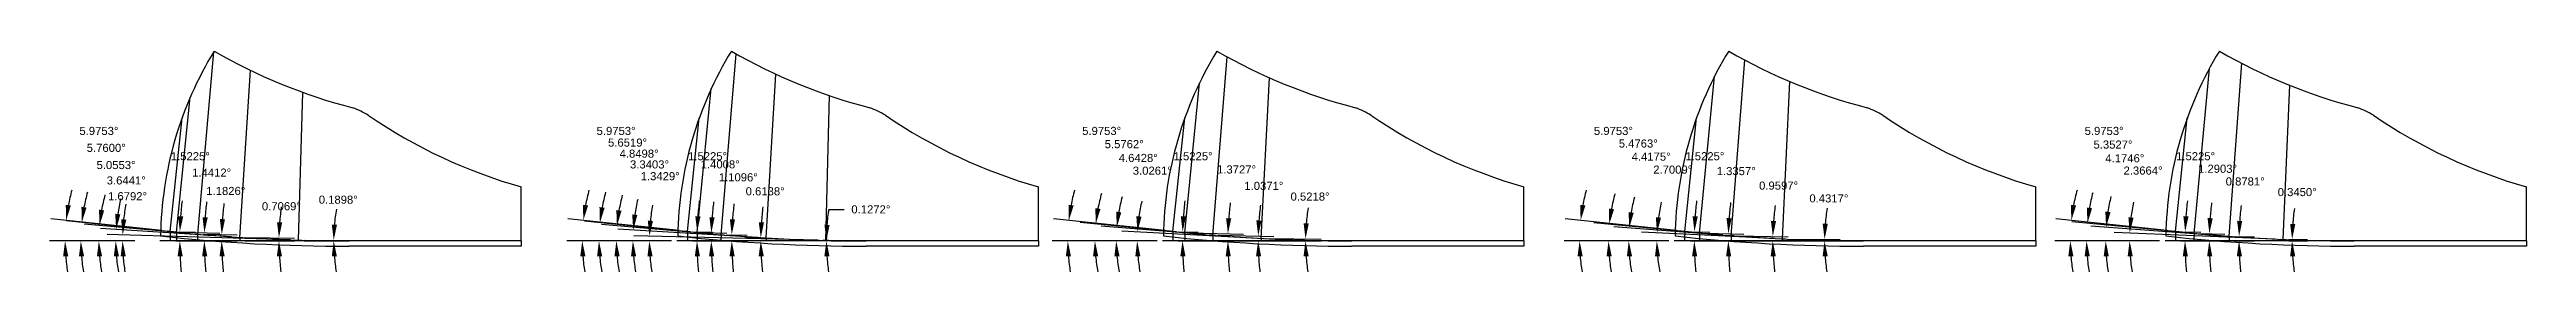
# Model space of a CAD drawing. Header units: inches. Extents: x 63.2 to 103.6, y -3.5 to 25.5.
# Drawn here: x 68.5 to 97.26, y -0.09 to 2.46 of the extents above; entities that cross this region are included whole.
import ezdxf

# ---------------------------------------------------------------- set-up
doc = ezdxf.new("R2010")
doc.units = ezdxf.units.IN
doc.header["$MEASUREMENT"] = 0
doc.header["$PDMODE"] = 35
doc.layers.get('Defpoints').update_dxf_attribs({"color": 10})
for name, color, linetype, true_color in [('Blade_1', 30, 'Continuous', 0xff7f00), ('Blade_2', 7, 'Continuous', 0xcccc00), ('Blade_3', 7, 'Continuous', 0x00cc00), ('Blade_4', 7, 'Continuous', 0x00cccc), ('Blade_5', 7, 'Continuous', 0x0066cc)]:
    doc.layers.add(name, color=color, linetype=linetype, true_color=true_color)
doc.styles.get("Standard").update_dxf_attribs({"font": 'arial.ttf'})
doc.dimstyles.get("Standard").update_dxf_attribs({"dimtxt": 0.09375, "dimasz": 0.18, "dimexe": 0.18, "dimexo": 0.0625, "dimgap": 0.09, "dimtad": 0, "dimtih": 1, "dimtoh": 1, "dimdec": 4, "dimzin": 0, "dimdsep": 46, "dimtxsty": 'Standard', "dimcen": 0.09, "dimadec": 4, "dimazin": 0, "dimtfac": 1, "dimtdec": 4, "dimtofl": 0, "dimtmove": 0, "dimatfit": 3, "dimfxl": 1, "dimtolj": 1, "dimtzin": 0, "dimarcsym": 0})

msp = doc.modelspace()

# ---------------------------------------------------------------- blocks, each defined once
blk = doc.blocks.new('*D278')
at = {"layer": 'Blade_1', "color": 0, "lineweight": -2, "transparency": 16777216}
for p, q in [((71.298, 0.276), (69.171, 0.339)), ((69.492, 0.265), (69.17, 0.265))]:
    blk.add_line(p, q, dxfattribs=at)
for start, end in [(169.4908, 173.9058), (184.415, 188.83)]:
    blk.add_arc((71.686, 0.265), 2.337, start, end, dxfattribs=at)
at = {"layer": 'Blade_1', "color": 0, "transparency": 16777216}
for points in [[(69.393, 0.511), (69.333, 0.515), (69.351, 0.333)], [(69.327, 0.084), (69.387, 0.086), (69.35, 0.265)]]:
    blk.add_solid(points, dxfattribs=at)
at = {"layer": 'Defpoints', "color": 0, "transparency": 16777216}
for p in [(69.35, 0.288), (69.554, 0.265), (71.36, 0.274), (71.428, 0.272), (73.978, 0.265)]:
    blk.add_point(p, dxfattribs=at)
at = {"layer": 'Blade_1', "color": 0, "transparency": 16777216, "insert": (69.407, 0.781), "char_height": 0.09375, "attachment_point": 5}
blk.add_mtext('\\A1;1.6792°', dxfattribs=at)
blk = doc.blocks.new('*D279')
at = {"layer": 'Blade_1', "color": 0, "lineweight": -2, "transparency": 16777216}
for p, q in [((70.615, 0.311), (69.095, 0.408)), ((69.492, 0.265), (69.09, 0.265))]:
    blk.add_line(p, q, dxfattribs=at)
for start, end in [(166.4062, 171.381), (184.9749, 189.9498)]:
    blk.add_arc((71.344, 0.265), 2.074, start, end, dxfattribs=at)
at = {"layer": 'Blade_1', "color": 0, "transparency": 16777216}
for points in [[(69.324, 0.572), (69.264, 0.579), (69.275, 0.397)], [(69.248, 0.084), (69.308, 0.086), (69.27, 0.265)]]:
    blk.add_solid(points, dxfattribs=at)
at = {"layer": 'Defpoints', "color": 0, "transparency": 16777216}
for p in [(69.271, 0.309), (70.677, 0.307), (70.745, 0.303), (69.554, 0.265), (73.978, 0.265)]:
    blk.add_point(p, dxfattribs=at)
at = {"layer": 'Blade_1', "color": 0, "transparency": 16777216, "insert": (69.392, 0.964), "char_height": 0.09375, "attachment_point": 5}
blk.add_mtext('\\A1;3.6441°', dxfattribs=at)
blk = doc.blocks.new('*D280')
at = {"layer": 'Blade_1', "color": 0, "lineweight": -2, "transparency": 16777216}
for p, q in [((71.457, 0.273), (71.981, 0.271)), ((71.457, 0.265), (71.981, 0.265))]:
    blk.add_line(p, q, dxfattribs=at)
for start, end in [(170.334, 175.0721), (184.7381, 189.4762)]:
    blk.add_arc((73.978, 0.265), 2.177, start, end, dxfattribs=at)
at = {"layer": 'Blade_1', "color": 0, "transparency": 16777216}
for points in [[(71.839, 0.451), (71.779, 0.453), (71.801, 0.272)], [(71.779, 0.084), (71.838, 0.086), (71.801, 0.265)]]:
    blk.add_solid(points, dxfattribs=at)
at = {"layer": 'Defpoints', "color": 0, "transparency": 16777216}
for p in [(71.394, 0.273), (71.394, 0.265), (71.801, 0.267), (73.978, 0.265)]:
    blk.add_point(p, dxfattribs=at)
at = {"layer": 'Blade_1', "color": 0, "transparency": 16777216, "insert": (71.854, 0.741), "char_height": 0.09375, "attachment_point": 5}
blk.add_mtext('\\A1;0.1898°', dxfattribs=at)
blk = doc.blocks.new('*D281')
at = {"layer": 'Blade_1', "color": 0, "lineweight": -2, "transparency": 16777216}
for p, q in [((70.774, 0.304), (71.345, 0.297)), ((70.773, 0.265), (71.345, 0.265))]:
    blk.add_line(p, q, dxfattribs=at)
for start, end in [(171.9596, 175.6264), (183.6667, 187.3335)]:
    blk.add_arc((73.978, 0.265), 2.813, start, end, dxfattribs=at)
at = {"layer": 'Blade_1', "color": 0, "transparency": 16777216}
for points in [[(71.203, 0.478), (71.143, 0.481), (71.165, 0.3)], [(71.141, 0.084), (71.201, 0.086), (71.165, 0.265)]]:
    blk.add_solid(points, dxfattribs=at)
at = {"layer": 'Defpoints', "color": 0, "transparency": 16777216}
for p in [(70.711, 0.305), (70.711, 0.265), (71.165, 0.276), (73.978, 0.265)]:
    blk.add_point(p, dxfattribs=at)
at = {"layer": 'Blade_1', "color": 0, "transparency": 16777216, "insert": (71.194, 0.665), "char_height": 0.09375, "attachment_point": 5}
blk.add_mtext('\\A1;0.7069°', dxfattribs=at)
blk = doc.blocks.new('*D282')
at = {"layer": 'Blade_1', "color": 0, "lineweight": -2, "transparency": 16777216}
for p, q in [((70.284, 0.341), (70.681, 0.333)), ((70.283, 0.265), (70.68, 0.265))]:
    blk.add_line(p, q, dxfattribs=at)
for start, end in [(172.887, 175.8522), (182.9652, 185.9304)]:
    blk.add_arc((73.978, 0.265), 3.478, start, end, dxfattribs=at)
at = {"layer": 'Blade_1', "color": 0, "transparency": 16777216}
for points in [[(70.539, 0.515), (70.479, 0.518), (70.501, 0.337)], [(70.475, 0.084), (70.535, 0.086), (70.5, 0.265)]]:
    blk.add_solid(points, dxfattribs=at)
at = {"layer": 'Defpoints', "color": 0, "transparency": 16777216}
for p in [(70.222, 0.342), (70.5, 0.289), (70.221, 0.265), (73.978, 0.265)]:
    blk.add_point(p, dxfattribs=at)
at = {"layer": 'Blade_1', "color": 0, "transparency": 16777216, "insert": (70.548, 0.842), "char_height": 0.09375, "attachment_point": 5}
blk.add_mtext('\\A1;1.1826°', dxfattribs=at)
blk = doc.blocks.new('*D283')
at = {"layer": 'Blade_1', "color": 0, "lineweight": -2, "transparency": 16777216}
for p, q in [((70.125, 0.351), (68.903, 0.459)), ((69.492, 0.265), (68.894, 0.265))]:
    blk.add_line(p, q, dxfattribs=at)
for start, end in [(164.7503, 169.8475), (185.0972, 190.1944)]:
    blk.add_arc((71.098, 0.265), 2.024, start, end, dxfattribs=at)
at = {"layer": 'Blade_1', "color": 0, "transparency": 16777216}
for points in [[(69.136, 0.618), (69.076, 0.626), (69.082, 0.443)], [(69.052, 0.084), (69.112, 0.086), (69.074, 0.265)]]:
    blk.add_solid(points, dxfattribs=at)
at = {"layer": 'Defpoints', "color": 0, "transparency": 16777216}
for p in [(69.075, 0.324), (70.188, 0.345), (70.255, 0.339), (69.554, 0.265), (73.978, 0.265)]:
    blk.add_point(p, dxfattribs=at)
at = {"layer": 'Blade_1', "color": 0, "transparency": 16777216, "insert": (69.274, 1.142), "char_height": 0.09375, "attachment_point": 5}
blk.add_mtext('\\A1;5.0553°', dxfattribs=at)
blk = doc.blocks.new('*D284')
at = {"layer": 'Blade_1', "color": 0, "lineweight": -2, "transparency": 16777216}
for p, q in [((69.881, 0.375), (68.696, 0.495)), ((69.492, 0.265), (68.685, 0.265))]:
    blk.add_line(p, q, dxfattribs=at)
for start, end in [(164.4637, 169.3519), (184.8882, 189.7764)]:
    blk.add_arc((70.975, 0.265), 2.11, start, end, dxfattribs=at)
at = {"layer": 'Blade_1', "color": 0, "transparency": 16777216}
for points in [[(68.931, 0.65), (68.872, 0.659), (68.876, 0.477)], [(68.843, 0.084), (68.903, 0.086), (68.865, 0.265)]]:
    blk.add_solid(points, dxfattribs=at)
at = {"layer": 'Defpoints', "color": 0, "transparency": 16777216}
for p in [(68.866, 0.336), (69.944, 0.369), (70.011, 0.362), (69.554, 0.265), (73.978, 0.265)]:
    blk.add_point(p, dxfattribs=at)
at = {"layer": 'Blade_1', "color": 0, "transparency": 16777216, "insert": (69.16, 1.341), "char_height": 0.09375, "attachment_point": 5}
blk.add_mtext('\\A1;5.7600°', dxfattribs=at)
blk = doc.blocks.new('*D285')
at = {"layer": 'Blade_1', "color": 0, "lineweight": -2, "transparency": 16777216}
for p, q in [((70.04, 0.364), (70.479, 0.353)), ((70.039, 0.265), (70.478, 0.265))]:
    blk.add_line(p, q, dxfattribs=at)
for start, end in [(172.9533, 175.7561), (182.8027, 185.6054)]:
    blk.add_arc((73.978, 0.265), 3.68, start, end, dxfattribs=at)
at = {"layer": 'Blade_1', "color": 0, "transparency": 16777216}
for points in [[(70.338, 0.536), (70.278, 0.539), (70.299, 0.357)], [(70.273, 0.084), (70.333, 0.086), (70.298, 0.265)]]:
    blk.add_solid(points, dxfattribs=at)
at = {"layer": 'Defpoints', "color": 0, "transparency": 16777216}
for p in [(69.977, 0.365), (70.298, 0.296), (69.976, 0.265), (73.978, 0.265)]:
    blk.add_point(p, dxfattribs=at)
at = {"layer": 'Blade_1', "color": 0, "transparency": 16777216, "insert": (70.384, 1.055), "char_height": 0.09375, "attachment_point": 5}
blk.add_mtext('\\A1;1.4412°', dxfattribs=at)
blk = doc.blocks.new('*D286')
at = {"layer": 'Blade_1', "color": 0, "lineweight": -2, "transparency": 16777216}
for p, q in [((69.807, 0.383), (68.515, 0.518)), ((69.492, 0.265), (68.502, 0.265))]:
    blk.add_line(p, q, dxfattribs=at)
for start, end in [(164.8803, 169.4525), (184.5722, 189.1443)]:
    blk.add_arc((70.938, 0.265), 2.256, start, end, dxfattribs=at)
at = {"layer": 'Blade_1', "color": 0, "transparency": 16777216}
for points in [[(68.749, 0.674), (68.69, 0.682), (68.694, 0.5)], [(68.659, 0.084), (68.719, 0.086), (68.682, 0.265)]]:
    blk.add_solid(points, dxfattribs=at)
at = {"layer": 'Defpoints', "color": 0, "transparency": 16777216}
for p in [(68.683, 0.343), (69.869, 0.377), (69.937, 0.37), (69.554, 0.265), (73.978, 0.265)]:
    blk.add_point(p, dxfattribs=at)
at = {"layer": 'Blade_1', "color": 0, "transparency": 16777216, "insert": (69.075, 1.537), "char_height": 0.09375, "attachment_point": 5}
blk.add_mtext('\\A1;5.9753°', dxfattribs=at)
blk = doc.blocks.new('*D287')
at = {"layer": 'Blade_1', "color": 0, "lineweight": -2, "transparency": 16777216}
for p, q in [((69.965, 0.371), (70.195, 0.365)), ((69.964, 0.265), (70.194, 0.265))]:
    blk.add_line(p, q, dxfattribs=at)
for start, end in [(173.2744, 175.8759), (182.6015, 185.2031)]:
    blk.add_arc((73.978, 0.265), 3.965, start, end, dxfattribs=at)
at = {"layer": 'Blade_1', "color": 0, "transparency": 16777216}
for points in [[(70.054, 0.548), (69.994, 0.551), (70.015, 0.37)], [(69.988, 0.084), (70.048, 0.086), (70.014, 0.265)]]:
    blk.add_solid(points, dxfattribs=at)
at = {"layer": 'Defpoints', "color": 0, "transparency": 16777216}
for p in [(69.903, 0.373), (70.014, 0.3), (69.901, 0.265), (73.978, 0.265)]:
    blk.add_point(p, dxfattribs=at)
at = {"layer": 'Blade_1', "color": 0, "transparency": 16777216, "insert": (70.136, 1.244), "char_height": 0.09375, "attachment_point": 5}
blk.add_mtext('\\A1;1.5225°', dxfattribs=at)
blk = doc.blocks.new('*D295')
at = {"layer": 'Blade_2', "color": 0, "lineweight": -2, "transparency": 16777216}
for p, q in [((76.726, 0.304), (75.099, 0.399)), ((75.725, 0.265), (75.095, 0.265))]:
    blk.add_line(p, q, dxfattribs=at)
for start, end in [(166.9609, 171.8103), (184.8494, 189.6987)]:
    blk.add_arc((77.403, 0.265), 2.127, start, end, dxfattribs=at)
at = {"layer": 'Blade_2', "color": 0, "transparency": 16777216}
for points in [[(75.327, 0.565), (75.267, 0.571), (75.279, 0.389)], [(75.253, 0.084), (75.313, 0.086), (75.275, 0.265)]]:
    blk.add_solid(points, dxfattribs=at)
at = {"layer": 'Defpoints', "color": 0, "transparency": 16777216}
for p in [(75.276, 0.306), (76.788, 0.301), (76.856, 0.297), (75.787, 0.265), (79.984, 0.265)]:
    blk.add_point(p, dxfattribs=at)
at = {"layer": 'Blade_2', "color": 0, "transparency": 16777216, "insert": (75.468, 1.149), "char_height": 0.09375, "attachment_point": 5}
blk.add_mtext('\\A1;3.3403°', dxfattribs=at)
blk = doc.blocks.new('*D296')
at = {"layer": 'Blade_2', "color": 0, "lineweight": -2, "transparency": 16777216}
for p, q in [((76.202, 0.344), (74.911, 0.454)), ((75.725, 0.265), (74.903, 0.265))]:
    blk.add_line(p, q, dxfattribs=at)
for start, end in [(165.1192, 170.1347), (185.0155, 190.031)]:
    blk.add_arc((77.14, 0.265), 2.057, start, end, dxfattribs=at)
at = {"layer": 'Blade_2', "color": 0, "transparency": 16777216}
for points in [[(75.143, 0.613), (75.083, 0.621), (75.09, 0.439)], [(75.061, 0.084), (75.121, 0.086), (75.083, 0.265)]]:
    blk.add_solid(points, dxfattribs=at)
at = {"layer": 'Defpoints', "color": 0, "transparency": 16777216}
for p in [(75.084, 0.323), (76.265, 0.339), (76.332, 0.333), (75.787, 0.265), (79.984, 0.265)]:
    blk.add_point(p, dxfattribs=at)
at = {"layer": 'Blade_2', "color": 0, "transparency": 16777216, "insert": (75.347, 1.274), "char_height": 0.09375, "attachment_point": 5}
blk.add_mtext('\\A1;4.8498°', dxfattribs=at)
blk = doc.blocks.new('*D297')
at = {"layer": 'Blade_2', "color": 0, "lineweight": -2, "transparency": 16777216}
for p, q in [((75.925, 0.371), (74.713, 0.491)), ((75.725, 0.265), (74.701, 0.265))]:
    blk.add_line(p, q, dxfattribs=at)
for start, end in [(164.6087, 169.4784), (184.8697, 189.7395)]:
    blk.add_arc((77, 0.265), 2.118, start, end, dxfattribs=at)
at = {"layer": 'Blade_2', "color": 0, "transparency": 16777216}
for points in [[(74.947, 0.647), (74.887, 0.656), (74.892, 0.473)], [(74.859, 0.084), (74.919, 0.086), (74.881, 0.265)]]:
    blk.add_solid(points, dxfattribs=at)
at = {"layer": 'Defpoints', "color": 0, "transparency": 16777216}
for p in [(74.883, 0.334), (75.987, 0.365), (76.054, 0.358), (75.787, 0.265), (79.984, 0.265)]:
    blk.add_point(p, dxfattribs=at)
at = {"layer": 'Blade_2', "color": 0, "transparency": 16777216, "insert": (75.213, 1.402), "char_height": 0.09375, "attachment_point": 5}
blk.add_mtext('\\A1;5.6519°', dxfattribs=at)
blk = doc.blocks.new('*D298')
at = {"layer": 'Blade_2', "color": 0, "lineweight": -2, "transparency": 16777216}
for p, q in [((76.76, 0.299), (76.58, 0.301)), ((76.76, 0.265), (76.58, 0.265))]:
    blk.add_line(p, q, dxfattribs=at)
for start, end in [(172.9875, 176.1868), (183.1994, 186.3987)]:
    blk.add_arc((79.984, 0.265), 3.224, start, end, dxfattribs=at)
at = {"layer": 'Blade_2', "color": 0, "transparency": 16777216}
for points in [[(76.797, 0.478), (76.737, 0.48), (76.76, 0.299)], [(76.735, 0.084), (76.795, 0.086), (76.76, 0.265)]]:
    blk.add_solid(points, dxfattribs=at)
at = {"layer": 'Defpoints', "color": 0, "transparency": 16777216}
for p in [(76.822, 0.299), (76.76, 0.276), (76.822, 0.265), (79.984, 0.265)]:
    blk.add_point(p, dxfattribs=at)
at = {"layer": 'Blade_2', "color": 0, "transparency": 16777216, "insert": (76.811, 0.838), "char_height": 0.09375, "attachment_point": 5}
blk.add_mtext('\\A1;0.6138°', dxfattribs=at)
blk = doc.blocks.new('*D299')
at = {"layer": 'Blade_2', "color": 0, "lineweight": -2, "transparency": 16777216}
for p, q in [((76.361, 0.335), (76.603, 0.33)), ((76.36, 0.265), (76.603, 0.265))]:
    blk.add_line(p, q, dxfattribs=at)
for start, end in [(173.0983, 175.9944), (182.8961, 185.7921)]:
    blk.add_arc((79.984, 0.265), 3.561, start, end, dxfattribs=at)
at = {"layer": 'Blade_2', "color": 0, "transparency": 16777216}
for points in [[(76.461, 0.512), (76.401, 0.515), (76.423, 0.334)], [(76.397, 0.084), (76.457, 0.086), (76.423, 0.265)]]:
    blk.add_solid(points, dxfattribs=at)
at = {"layer": 'Defpoints', "color": 0, "transparency": 16777216}
for p in [(76.298, 0.336), (76.423, 0.288), (76.298, 0.265), (79.984, 0.265)]:
    blk.add_point(p, dxfattribs=at)
at = {"layer": 'Blade_2', "color": 0, "transparency": 16777216, "insert": (76.499, 1), "char_height": 0.09375, "attachment_point": 5}
blk.add_mtext('\\A1;1.1096°', dxfattribs=at)
blk = doc.blocks.new('*D300')
at = {"layer": 'Blade_2', "color": 0, "lineweight": -2, "transparency": 16777216}
for p, q in [((76.083, 0.36), (76.366, 0.353)), ((76.082, 0.265), (76.365, 0.265))]:
    blk.add_line(p, q, dxfattribs=at)
for start, end in [(173.1699, 175.8845), (182.7147, 185.4293)]:
    blk.add_arc((79.984, 0.265), 3.799, start, end, dxfattribs=at)
at = {"layer": 'Blade_2', "color": 0, "transparency": 16777216}
for points in [[(76.224, 0.536), (76.164, 0.539), (76.186, 0.358)], [(76.159, 0.084), (76.219, 0.086), (76.185, 0.265)]]:
    blk.add_solid(points, dxfattribs=at)
at = {"layer": 'Defpoints', "color": 0, "transparency": 16777216}
for p in [(76.021, 0.362), (76.185, 0.296), (76.019, 0.265), (79.984, 0.265)]:
    blk.add_point(p, dxfattribs=at)
at = {"layer": 'Blade_2', "color": 0, "transparency": 16777216, "insert": (76.289, 1.15), "char_height": 0.09375, "attachment_point": 5}
blk.add_mtext('\\A1;1.4008°', dxfattribs=at)
blk = doc.blocks.new('*D301')
at = {"layer": 'Blade_2', "color": 0, "lineweight": -2, "transparency": 16777216}
for p, q in [((75.813, 0.383), (74.52, 0.518)), ((75.498, 0.265), (74.507, 0.265))]:
    blk.add_line(p, q, dxfattribs=at)
for start, end in [(164.8803, 169.4525), (184.5722, 189.1443)]:
    blk.add_arc((76.943, 0.265), 2.256, start, end, dxfattribs=at)
at = {"layer": 'Blade_2', "color": 0, "transparency": 16777216}
for points in [[(74.755, 0.674), (74.696, 0.682), (74.699, 0.5)], [(74.664, 0.084), (74.724, 0.086), (74.687, 0.265)]]:
    blk.add_solid(points, dxfattribs=at)
at = {"layer": 'Defpoints', "color": 0, "transparency": 16777216}
for p in [(74.689, 0.343), (75.875, 0.377), (75.942, 0.37), (75.56, 0.265), (79.984, 0.265)]:
    blk.add_point(p, dxfattribs=at)
at = {"layer": 'Blade_2', "color": 0, "transparency": 16777216, "insert": (75.08, 1.537), "char_height": 0.09375, "attachment_point": 5}
blk.add_mtext('\\A1;5.9753°', dxfattribs=at)
blk = doc.blocks.new('*D302')
at = {"layer": 'Blade_2', "color": 0, "lineweight": -2, "transparency": 16777216}
for p, q in [((75.971, 0.371), (76.201, 0.365)), ((75.97, 0.265), (76.199, 0.265))]:
    blk.add_line(p, q, dxfattribs=at)
for start, end in [(173.2744, 175.8759), (182.6015, 185.2031)]:
    blk.add_arc((79.984, 0.265), 3.965, start, end, dxfattribs=at)
at = {"layer": 'Blade_2', "color": 0, "transparency": 16777216}
for points in [[(76.06, 0.548), (76, 0.551), (76.021, 0.37)], [(75.994, 0.084), (76.054, 0.086), (76.019, 0.265)]]:
    blk.add_solid(points, dxfattribs=at)
at = {"layer": 'Defpoints', "color": 0, "transparency": 16777216}
for p in [(75.909, 0.373), (76.02, 0.3), (75.907, 0.265), (79.984, 0.265)]:
    blk.add_point(p, dxfattribs=at)
at = {"layer": 'Blade_2', "color": 0, "transparency": 16777216, "insert": (76.142, 1.244), "char_height": 0.09375, "attachment_point": 5}
blk.add_mtext('\\A1;1.5225°', dxfattribs=at)
blk = doc.blocks.new('*D331')
at = {"layer": 'Blade_3', "color": 0, "lineweight": -2, "transparency": 16777216}
for p, q in [((81.45, 0.383), (80.158, 0.518)), ((81.135, 0.265), (80.145, 0.265))]:
    blk.add_line(p, q, dxfattribs=at)
for start, end in [(164.8803, 169.4525), (184.5722, 189.1443)]:
    blk.add_arc((82.581, 0.265), 2.256, start, end, dxfattribs=at)
at = {"layer": 'Blade_3', "color": 0, "transparency": 16777216}
for points in [[(80.393, 0.674), (80.333, 0.682), (80.337, 0.5)], [(80.302, 0.084), (80.362, 0.086), (80.325, 0.265)]]:
    blk.add_solid(points, dxfattribs=at)
at = {"layer": 'Defpoints', "color": 0, "transparency": 16777216}
for p in [(80.326, 0.343), (81.512, 0.377), (81.58, 0.37), (81.198, 0.265), (85.622, 0.265)]:
    blk.add_point(p, dxfattribs=at)
at = {"layer": 'Blade_3', "color": 0, "transparency": 16777216, "insert": (80.718, 1.537), "char_height": 0.09375, "attachment_point": 5}
blk.add_mtext('\\A1;5.9753°', dxfattribs=at)
blk = doc.blocks.new('*D332')
at = {"layer": 'Blade_3', "color": 0, "lineweight": -2, "transparency": 16777216}
for p, q in [((81.609, 0.371), (81.838, 0.365)), ((81.607, 0.265), (81.837, 0.265))]:
    blk.add_line(p, q, dxfattribs=at)
for start, end in [(173.2744, 175.8759), (182.6015, 185.2031)]:
    blk.add_arc((85.622, 0.265), 3.965, start, end, dxfattribs=at)
at = {"layer": 'Blade_3', "color": 0, "transparency": 16777216}
for points in [[(81.697, 0.548), (81.637, 0.551), (81.658, 0.37)], [(81.631, 0.084), (81.691, 0.086), (81.657, 0.265)]]:
    blk.add_solid(points, dxfattribs=at)
at = {"layer": 'Defpoints', "color": 0, "transparency": 16777216}
for p in [(81.546, 0.373), (81.657, 0.3), (81.545, 0.265), (85.622, 0.265)]:
    blk.add_point(p, dxfattribs=at)
at = {"layer": 'Blade_3', "color": 0, "transparency": 16777216, "insert": (81.78, 1.244), "char_height": 0.09375, "attachment_point": 5}
blk.add_mtext('\\A1;1.5225°', dxfattribs=at)
blk = doc.blocks.new('*D333')
at = {"layer": 'Blade_3', "color": 0, "lineweight": -2, "transparency": 16777216}
for p, q in [((82.632, 0.292), (83.265, 0.286)), ((82.632, 0.265), (83.265, 0.265))]:
    blk.add_line(p, q, dxfattribs=at)
for start, end in [(171.3444, 175.4113), (184.0669, 188.1338)]:
    blk.add_arc((85.622, 0.265), 2.536, start, end, dxfattribs=at)
at = {"layer": 'Blade_3', "color": 0, "transparency": 16777216}
for points in [[(83.123, 0.466), (83.063, 0.469), (83.085, 0.288)], [(83.062, 0.084), (83.122, 0.086), (83.085, 0.265)]]:
    blk.add_solid(points, dxfattribs=at)
at = {"layer": 'Defpoints', "color": 0, "transparency": 16777216}
for p in [(82.569, 0.293), (82.569, 0.265), (83.085, 0.273), (85.622, 0.265)]:
    blk.add_point(p, dxfattribs=at)
at = {"layer": 'Blade_3', "color": 0, "transparency": 16777216, "insert": (83.138, 0.777), "char_height": 0.09375, "attachment_point": 5}
blk.add_mtext('\\A1;0.5218°', dxfattribs=at)
blk = doc.blocks.new('*D334')
at = {"layer": 'Blade_3', "color": 0, "lineweight": -2, "transparency": 16777216}
for p, q in [((82.07, 0.329), (82.716, 0.317)), ((82.07, 0.265), (82.715, 0.265))]:
    blk.add_line(p, q, dxfattribs=at)
for start, end in [(172.2793, 175.6211), (183.3418, 186.6836)]:
    blk.add_arc((85.622, 0.265), 3.087, start, end, dxfattribs=at)
at = {"layer": 'Blade_3', "color": 0, "transparency": 16777216}
for points in [[(82.574, 0.499), (82.514, 0.502), (82.536, 0.321)], [(82.51, 0.084), (82.57, 0.086), (82.535, 0.265)]]:
    blk.add_solid(points, dxfattribs=at)
at = {"layer": 'Defpoints', "color": 0, "transparency": 16777216}
for p in [(82.008, 0.33), (82.007, 0.265), (82.535, 0.283), (85.622, 0.265)]:
    blk.add_point(p, dxfattribs=at)
at = {"layer": 'Blade_3', "color": 0, "transparency": 16777216, "insert": (82.601, 0.901), "char_height": 0.09375, "attachment_point": 5}
blk.add_mtext('\\A1;1.0371°', dxfattribs=at)
blk = doc.blocks.new('*D335')
at = {"layer": 'Blade_3', "color": 0, "lineweight": -2, "transparency": 16777216}
for p, q in [((81.747, 0.358), (82.364, 0.343)), ((81.746, 0.265), (82.363, 0.265))]:
    blk.add_line(p, q, dxfattribs=at)
for start, end in [(172.6283, 175.6278), (182.9995, 185.999)]:
    blk.add_arc((85.622, 0.265), 3.439, start, end, dxfattribs=at)
at = {"layer": 'Blade_3', "color": 0, "transparency": 16777216}
for points in [[(82.223, 0.525), (82.163, 0.528), (82.184, 0.347)], [(82.158, 0.084), (82.218, 0.086), (82.183, 0.265)]]:
    blk.add_solid(points, dxfattribs=at)
at = {"layer": 'Defpoints', "color": 0, "transparency": 16777216}
for p in [(81.684, 0.359), (82.183, 0.292), (81.683, 0.265), (85.622, 0.265)]:
    blk.add_point(p, dxfattribs=at)
at = {"layer": 'Blade_3', "color": 0, "transparency": 16777216, "insert": (82.284, 1.091), "char_height": 0.09375, "attachment_point": 5}
blk.add_mtext('\\A1;1.3727°', dxfattribs=at)
blk = doc.blocks.new('*D336')
at = {"layer": 'Blade_3', "color": 0, "lineweight": -2, "transparency": 16777216}
for p, q in [((82.473, 0.298), (80.953, 0.378)), ((81.362, 0.265), (80.95, 0.265))]:
    blk.add_line(p, q, dxfattribs=at)
for start, end in [(166.4724, 171.7232), (185.2508, 190.5015)]:
    blk.add_arc((83.095, 0.265), 1.965, start, end, dxfattribs=at)
at = {"layer": 'Blade_3', "color": 0, "transparency": 16777216}
for points in [[(81.181, 0.545), (81.121, 0.551), (81.133, 0.369)], [(81.109, 0.084), (81.168, 0.086), (81.13, 0.265)]]:
    blk.add_solid(points, dxfattribs=at)
at = {"layer": 'Defpoints', "color": 0, "transparency": 16777216}
for p in [(81.131, 0.299), (82.535, 0.294), (82.603, 0.291), (81.425, 0.265), (85.622, 0.265)]:
    blk.add_point(p, dxfattribs=at)
at = {"layer": 'Blade_3', "color": 0, "transparency": 16777216, "insert": (81.306, 1.077), "char_height": 0.09375, "attachment_point": 5}
blk.add_mtext('\\A1;3.0261°', dxfattribs=at)
blk = doc.blocks.new('*D337')
at = {"layer": 'Blade_3', "color": 0, "lineweight": -2, "transparency": 16777216}
for p, q in [((81.912, 0.338), (80.714, 0.435)), ((81.362, 0.265), (80.707, 0.265))]:
    blk.add_line(p, q, dxfattribs=at)
for start, end in [(164.6444, 170.0008), (185.3564, 190.7128)]:
    blk.add_arc((82.813, 0.265), 1.926, start, end, dxfattribs=at)
at = {"layer": 'Blade_3', "color": 0, "transparency": 16777216}
for points in [[(80.946, 0.595), (80.887, 0.603), (80.894, 0.421)], [(80.866, 0.084), (80.926, 0.086), (80.887, 0.265)]]:
    blk.add_solid(points, dxfattribs=at)
at = {"layer": 'Defpoints', "color": 0, "transparency": 16777216}
for p in [(80.888, 0.317), (81.974, 0.333), (82.042, 0.327), (81.425, 0.265), (85.622, 0.265)]:
    blk.add_point(p, dxfattribs=at)
at = {"layer": 'Blade_3', "color": 0, "transparency": 16777216, "insert": (81.143, 1.224), "char_height": 0.09375, "attachment_point": 5}
blk.add_mtext('\\A1;4.6428°', dxfattribs=at)
blk = doc.blocks.new('*D338')
at = {"layer": 'Blade_3', "color": 0, "lineweight": -2, "transparency": 16777216}
for p, q in [((81.588, 0.369), (80.47, 0.478)), ((81.362, 0.265), (80.46, 0.265))]:
    blk.add_line(p, q, dxfattribs=at)
for start, end in [(164.1636, 169.2937), (185.1301, 190.2603)]:
    blk.add_arc((82.651, 0.265), 2.011, start, end, dxfattribs=at)
at = {"layer": 'Blade_3', "color": 0, "transparency": 16777216}
for points in [[(80.704, 0.634), (80.645, 0.643), (80.649, 0.46)], [(80.618, 0.084), (80.678, 0.086), (80.64, 0.265)]]:
    blk.add_solid(points, dxfattribs=at)
at = {"layer": 'Defpoints', "color": 0, "transparency": 16777216}
for p in [(80.641, 0.33), (81.651, 0.362), (81.718, 0.356), (81.425, 0.265), (85.622, 0.265)]:
    blk.add_point(p, dxfattribs=at)
at = {"layer": 'Blade_3', "color": 0, "transparency": 16777216, "insert": (80.98, 1.384), "char_height": 0.09375, "attachment_point": 5}
blk.add_mtext('\\A1;5.5762°', dxfattribs=at)
blk = doc.blocks.new('*D446')
at = {"layer": 'Blade_2', "color": 0, "lineweight": -2, "transparency": 16777216}
for p, q in [((77.42, 0.273), (75.287, 0.323)), ((75.725, 0.265), (75.286, 0.265))]:
    blk.add_line(p, q, dxfattribs=at)
for start, end in [(169.6237, 174.1404), (184.5167, 189.0334)]:
    blk.add_arc((77.75, 0.265), 2.284, start, end, dxfattribs=at)
at = {"layer": 'Blade_2', "color": 0, "transparency": 16777216}
for points in [[(75.508, 0.496), (75.448, 0.5), (75.467, 0.318)], [(75.444, 0.084), (75.504, 0.086), (75.466, 0.265)]]:
    blk.add_solid(points, dxfattribs=at)
at = {"layer": 'Defpoints', "color": 0, "transparency": 16777216}
for p in [(75.467, 0.283), (75.787, 0.265), (77.483, 0.271), (77.551, 0.269), (79.984, 0.265)]:
    blk.add_point(p, dxfattribs=at)
at = {"layer": 'Blade_2', "color": 0, "transparency": 16777216, "insert": (75.592, 1.013), "char_height": 0.09375, "attachment_point": 5}
blk.add_mtext('\\A1;1.3429°', dxfattribs=at)
blk = doc.blocks.new('*D447')
at = {"layer": 'Blade_2', "color": 0, "lineweight": -2, "transparency": 16777216}
for p, q in [((77.549, 0.629), (77.729, 0.629)), ((77.579, 0.27), (77.702, 0.27)), ((77.579, 0.265), (77.702, 0.265))]:
    blk.add_line(p, q, dxfattribs=at)
for start, end in [(171.4891, 179.8728), (171.4947, 175.6838), (184.189, 188.3781)]:
    blk.add_arc((79.984, 0.265), 2.463, start, end, dxfattribs=at)
at = {"layer": 'Blade_2', "color": 0, "transparency": 16777216}
for points in [[(77.559, 0.449), (77.499, 0.451), (77.522, 0.27)], [(77.498, 0.084), (77.558, 0.086), (77.522, 0.265)]]:
    blk.add_solid(points, dxfattribs=at)
at = {"layer": 'Defpoints', "color": 0, "transparency": 16777216}
for p in [(77.517, 0.27), (77.517, 0.265), (77.522, 0.267), (79.984, 0.265)]:
    blk.add_point(p, dxfattribs=at)
at = {"layer": 'Blade_2', "color": 0, "transparency": 16777216, "insert": (78.038, 0.629), "char_height": 0.09375, "attachment_point": 5}
blk.add_mtext('\\A1;0.1272°', dxfattribs=at)
blk = doc.blocks.new('*D353')
at = {"layer": 'Blade_4', "color": 0, "lineweight": -2, "transparency": 16777216}
for p, q in [((87.392, 0.383), (86.1, 0.518)), ((87.077, 0.265), (86.087, 0.265))]:
    blk.add_line(p, q, dxfattribs=at)
for start, end in [(164.8803, 169.4525), (184.5722, 189.1443)]:
    blk.add_arc((88.523, 0.265), 2.256, start, end, dxfattribs=at)
at = {"layer": 'Blade_4', "color": 0, "transparency": 16777216}
for points in [[(86.335, 0.674), (86.276, 0.682), (86.279, 0.5)], [(86.244, 0.084), (86.304, 0.086), (86.267, 0.265)]]:
    blk.add_solid(points, dxfattribs=at)
at = {"layer": 'Defpoints', "color": 0, "transparency": 16777216}
for p in [(86.268, 0.343), (87.455, 0.377), (87.522, 0.37), (87.14, 0.265), (91.564, 0.265)]:
    blk.add_point(p, dxfattribs=at)
at = {"layer": 'Blade_4', "color": 0, "transparency": 16777216, "insert": (86.66, 1.537), "char_height": 0.09375, "attachment_point": 5}
blk.add_mtext('\\A1;5.9753°', dxfattribs=at)
blk = doc.blocks.new('*D354')
at = {"layer": 'Blade_4', "color": 0, "lineweight": -2, "transparency": 16777216}
for p, q in [((87.551, 0.371), (87.781, 0.365)), ((87.55, 0.265), (87.779, 0.265))]:
    blk.add_line(p, q, dxfattribs=at)
for start, end in [(173.2744, 175.8759), (182.6015, 185.2031)]:
    blk.add_arc((91.564, 0.265), 3.965, start, end, dxfattribs=at)
at = {"layer": 'Blade_4', "color": 0, "transparency": 16777216}
for points in [[(87.64, 0.548), (87.58, 0.551), (87.601, 0.37)], [(87.573, 0.084), (87.633, 0.086), (87.599, 0.265)]]:
    blk.add_solid(points, dxfattribs=at)
at = {"layer": 'Defpoints', "color": 0, "transparency": 16777216}
for p in [(87.488, 0.373), (87.6, 0.3), (87.487, 0.265), (91.564, 0.265)]:
    blk.add_point(p, dxfattribs=at)
at = {"layer": 'Blade_4', "color": 0, "transparency": 16777216, "insert": (87.722, 1.244), "char_height": 0.09375, "attachment_point": 5}
blk.add_mtext('\\A1;1.5225°', dxfattribs=at)
blk = doc.blocks.new('*D357')
at = {"layer": 'Blade_4', "color": 0, "lineweight": -2, "transparency": 16777216}
for p, q in [((88.687, 0.286), (89.292, 0.282)), ((88.687, 0.265), (89.292, 0.265))]:
    blk.add_line(p, q, dxfattribs=at)
for start, end in [(171.1529, 175.3606), (184.2077, 188.4155)]:
    blk.add_arc((91.564, 0.265), 2.452, start, end, dxfattribs=at)
at = {"layer": 'Blade_4', "color": 0, "transparency": 16777216}
for points in [[(89.15, 0.462), (89.09, 0.464), (89.112, 0.283)], [(89.089, 0.084), (89.149, 0.086), (89.112, 0.265)]]:
    blk.add_solid(points, dxfattribs=at)
at = {"layer": 'Defpoints', "color": 0, "transparency": 16777216}
for p in [(88.624, 0.287), (88.624, 0.265), (89.112, 0.271), (91.564, 0.265)]:
    blk.add_point(p, dxfattribs=at)
at = {"layer": 'Blade_4', "color": 0, "transparency": 16777216, "insert": (89.162, 0.756), "char_height": 0.09375, "attachment_point": 5}
blk.add_mtext('\\A1;0.4317°', dxfattribs=at)
blk = doc.blocks.new('*D358')
at = {"layer": 'Blade_4', "color": 0, "lineweight": -2, "transparency": 16777216}
for p, q in [((88.091, 0.323), (88.691, 0.313)), ((88.09, 0.265), (88.69, 0.265))]:
    blk.add_line(p, q, dxfattribs=at)
for start, end in [(172.2842, 175.6622), (183.378, 186.7561)]:
    blk.add_arc((91.564, 0.265), 3.053, start, end, dxfattribs=at)
at = {"layer": 'Blade_4', "color": 0, "transparency": 16777216}
for points in [[(88.549, 0.494), (88.489, 0.497), (88.511, 0.316)], [(88.486, 0.084), (88.546, 0.086), (88.51, 0.265)]]:
    blk.add_solid(points, dxfattribs=at)
at = {"layer": 'Defpoints', "color": 0, "transparency": 16777216}
for p in [(88.028, 0.324), (88.028, 0.265), (88.511, 0.282), (91.564, 0.265)]:
    blk.add_point(p, dxfattribs=at)
at = {"layer": 'Blade_4', "color": 0, "transparency": 16777216, "insert": (88.578, 0.904), "char_height": 0.09375, "attachment_point": 5}
blk.add_mtext('\\A1;0.9597°', dxfattribs=at)
blk = doc.blocks.new('*D359')
at = {"layer": 'Blade_4', "color": 0, "lineweight": -2, "transparency": 16777216}
for p, q in [((87.724, 0.354), (88.175, 0.344)), ((87.723, 0.265), (88.174, 0.265))]:
    blk.add_line(p, q, dxfattribs=at)
for start, end in [(172.8865, 175.7754), (182.8889, 185.7777)]:
    blk.add_arc((91.564, 0.265), 3.57, start, end, dxfattribs=at)
at = {"layer": 'Blade_4', "color": 0, "transparency": 16777216}
for points in [[(88.033, 0.526), (87.973, 0.529), (87.995, 0.348)], [(87.968, 0.084), (88.028, 0.086), (87.994, 0.265)]]:
    blk.add_solid(points, dxfattribs=at)
at = {"layer": 'Defpoints', "color": 0, "transparency": 16777216}
for p in [(87.661, 0.356), (87.994, 0.293), (87.66, 0.265), (91.564, 0.265)]:
    blk.add_point(p, dxfattribs=at)
at = {"layer": 'Blade_4', "color": 0, "transparency": 16777216, "insert": (88.086, 1.072), "char_height": 0.09375, "attachment_point": 5}
blk.add_mtext('\\A1;1.3357°', dxfattribs=at)
blk = doc.blocks.new('*D360')
at = {"layer": 'Blade_4', "color": 0, "lineweight": -2, "transparency": 16777216}
for p, q in [((88.528, 0.292), (86.986, 0.364)), ((87.305, 0.265), (86.984, 0.265))]:
    blk.add_line(p, q, dxfattribs=at)
for start, end in [(166.6071, 171.9531), (185.346, 190.6921)]:
    blk.add_arc((89.094, 0.265), 1.93, start, end, dxfattribs=at)
at = {"layer": 'Blade_4', "color": 0, "transparency": 16777216}
for points in [[(87.213, 0.532), (87.153, 0.538), (87.166, 0.356)], [(87.143, 0.084), (87.202, 0.086), (87.164, 0.265)]]:
    blk.add_solid(points, dxfattribs=at)
at = {"layer": 'Defpoints', "color": 0, "transparency": 16777216}
for p in [(87.164, 0.295), (88.591, 0.289), (87.367, 0.265), (88.658, 0.285), (91.564, 0.265)]:
    blk.add_point(p, dxfattribs=at)
at = {"layer": 'Blade_4', "color": 0, "transparency": 16777216, "insert": (87.349, 1.089), "char_height": 0.09375, "attachment_point": 5}
blk.add_mtext('\\A1;2.7009°', dxfattribs=at)
blk = doc.blocks.new('*D361')
at = {"layer": 'Blade_4', "color": 0, "lineweight": -2, "transparency": 16777216}
for p, q in [((87.932, 0.331), (86.665, 0.429)), ((87.305, 0.265), (86.658, 0.265))]:
    blk.add_line(p, q, dxfattribs=at)
for start, end in [(165.0371, 170.3098), (185.2727, 190.5454)]:
    blk.add_arc((88.795, 0.265), 1.957, start, end, dxfattribs=at)
at = {"layer": 'Blade_4', "color": 0, "transparency": 16777216}
for points in [[(86.896, 0.59), (86.836, 0.598), (86.844, 0.416)], [(86.817, 0.084), (86.877, 0.086), (86.838, 0.265)]]:
    blk.add_solid(points, dxfattribs=at)
at = {"layer": 'Defpoints', "color": 0, "transparency": 16777216}
for p in [(86.839, 0.315), (87.994, 0.327), (88.062, 0.321), (87.367, 0.265), (91.564, 0.265)]:
    blk.add_point(p, dxfattribs=at)
at = {"layer": 'Blade_4', "color": 0, "transparency": 16777216, "insert": (87.098, 1.239), "char_height": 0.09375, "attachment_point": 5}
blk.add_mtext('\\A1;4.4175°', dxfattribs=at)
blk = doc.blocks.new('*D362')
at = {"layer": 'Blade_4', "color": 0, "lineweight": -2, "transparency": 16777216}
for p, q in [((87.565, 0.365), (86.433, 0.474)), ((87.305, 0.265), (86.423, 0.265))]:
    blk.add_line(p, q, dxfattribs=at)
for start, end in [(164.244, 169.3839), (185.1399, 190.2797)]:
    blk.add_arc((88.61, 0.265), 2.007, start, end, dxfattribs=at)
at = {"layer": 'Blade_4', "color": 0, "transparency": 16777216}
for points in [[(86.667, 0.63), (86.608, 0.639), (86.612, 0.456)], [(86.581, 0.084), (86.641, 0.086), (86.603, 0.265)]]:
    blk.add_solid(points, dxfattribs=at)
at = {"layer": 'Defpoints', "color": 0, "transparency": 16777216}
for p in [(86.604, 0.329), (87.627, 0.359), (87.695, 0.353), (87.367, 0.265), (91.564, 0.265)]:
    blk.add_point(p, dxfattribs=at)
at = {"layer": 'Blade_4', "color": 0, "transparency": 16777216, "insert": (86.949, 1.391), "char_height": 0.09375, "attachment_point": 5}
blk.add_mtext('\\A1;5.4763°', dxfattribs=at)
blk = doc.blocks.new('*D369')
at = {"layer": 'Blade_5', "color": 0, "lineweight": -2, "transparency": 16777216}
for p, q in [((93.09, 0.383), (91.798, 0.518)), ((92.775, 0.265), (91.785, 0.265))]:
    blk.add_line(p, q, dxfattribs=at)
for start, end in [(164.8803, 169.4525), (184.5722, 189.1443)]:
    blk.add_arc((94.221, 0.265), 2.256, start, end, dxfattribs=at)
at = {"layer": 'Blade_5', "color": 0, "transparency": 16777216}
for points in [[(92.033, 0.674), (91.973, 0.682), (91.977, 0.5)], [(91.942, 0.084), (92.002, 0.086), (91.965, 0.265)]]:
    blk.add_solid(points, dxfattribs=at)
at = {"layer": 'Defpoints', "color": 0, "transparency": 16777216}
for p in [(91.966, 0.343), (93.153, 0.377), (93.22, 0.37), (92.838, 0.265), (97.262, 0.265)]:
    blk.add_point(p, dxfattribs=at)
at = {"layer": 'Blade_5', "color": 0, "transparency": 16777216, "insert": (92.358, 1.537), "char_height": 0.09375, "attachment_point": 5}
blk.add_mtext('\\A1;5.9753°', dxfattribs=at)
blk = doc.blocks.new('*D370')
at = {"layer": 'Blade_5', "color": 0, "lineweight": -2, "transparency": 16777216}
for p, q in [((93.249, 0.371), (93.479, 0.365)), ((93.247, 0.265), (93.477, 0.265))]:
    blk.add_line(p, q, dxfattribs=at)
for start, end in [(173.2744, 175.8759), (182.6015, 185.2031)]:
    blk.add_arc((97.262, 0.265), 3.965, start, end, dxfattribs=at)
at = {"layer": 'Blade_5', "color": 0, "transparency": 16777216}
for points in [[(93.338, 0.548), (93.278, 0.551), (93.299, 0.37)], [(93.271, 0.084), (93.331, 0.086), (93.297, 0.265)]]:
    blk.add_solid(points, dxfattribs=at)
at = {"layer": 'Defpoints', "color": 0, "transparency": 16777216}
for p in [(93.186, 0.373), (93.297, 0.3), (93.185, 0.265), (97.262, 0.265)]:
    blk.add_point(p, dxfattribs=at)
at = {"layer": 'Blade_5', "color": 0, "transparency": 16777216, "insert": (93.42, 1.244), "char_height": 0.09375, "attachment_point": 5}
blk.add_mtext('\\A1;1.5225°', dxfattribs=at)
blk = doc.blocks.new('*D373')
at = {"layer": 'Blade_5', "color": 0, "lineweight": -2, "transparency": 16777216}
for p, q in [((94.342, 0.286), (92.476, 0.363)), ((93.002, 0.265), (92.474, 0.265))]:
    blk.add_line(p, q, dxfattribs=at)
for start, end in [(168.2407, 172.9372), (184.6965, 189.393)]:
    blk.add_arc((94.85, 0.265), 2.197, start, end, dxfattribs=at)
at = {"layer": 'Blade_5', "color": 0, "transparency": 16777216}
for points in [[(92.7, 0.532), (92.64, 0.537), (92.655, 0.356)], [(92.631, 0.084), (92.691, 0.086), (92.654, 0.265)]]:
    blk.add_solid(points, dxfattribs=at)
at = {"layer": 'Defpoints', "color": 0, "transparency": 16777216}
for p in [(92.654, 0.295), (93.065, 0.265), (94.405, 0.283), (94.473, 0.28), (97.262, 0.265)]:
    blk.add_point(p, dxfattribs=at)
at = {"layer": 'Blade_5', "color": 0, "transparency": 16777216, "insert": (92.81, 1.078), "char_height": 0.09375, "attachment_point": 5}
blk.add_mtext('\\A1;2.3664°', dxfattribs=at)
blk = doc.blocks.new('*D374')
at = {"layer": 'Blade_5', "color": 0, "lineweight": -2, "transparency": 16777216}
for p, q in [((93.714, 0.325), (92.202, 0.435)), ((93.002, 0.265), (92.196, 0.265))]:
    blk.add_line(p, q, dxfattribs=at)
for start, end in [(166.272, 171.0487), (184.7767, 189.5534)]:
    blk.add_arc((94.535, 0.265), 2.16, start, end, dxfattribs=at)
at = {"layer": 'Blade_5', "color": 0, "transparency": 16777216}
for points in [[(92.432, 0.597), (92.372, 0.604), (92.381, 0.422)], [(92.353, 0.084), (92.413, 0.086), (92.376, 0.265)]]:
    blk.add_solid(points, dxfattribs=at)
at = {"layer": 'Defpoints', "color": 0, "transparency": 16777216}
for p in [(92.376, 0.317), (93.777, 0.32), (93.844, 0.315), (93.065, 0.265), (97.262, 0.265)]:
    blk.add_point(p, dxfattribs=at)
at = {"layer": 'Blade_5', "color": 0, "transparency": 16777216, "insert": (92.598, 1.22), "char_height": 0.09375, "attachment_point": 5}
blk.add_mtext('\\A1;4.1746°', dxfattribs=at)
blk = doc.blocks.new('*D375')
at = {"layer": 'Blade_5', "color": 0, "lineweight": -2, "transparency": 16777216}
for p, q in [((93.306, 0.361), (91.984, 0.485)), ((93.002, 0.265), (91.974, 0.265))]:
    blk.add_line(p, q, dxfattribs=at)
for start, end in [(165.1643, 169.9058), (184.7415, 189.483)]:
    blk.add_arc((94.33, 0.265), 2.176, start, end, dxfattribs=at)
at = {"layer": 'Blade_5', "color": 0, "transparency": 16777216}
for points in [[(92.218, 0.642), (92.158, 0.65), (92.164, 0.468)], [(92.132, 0.084), (92.192, 0.086), (92.154, 0.265)]]:
    blk.add_solid(points, dxfattribs=at)
at = {"layer": 'Defpoints', "color": 0, "transparency": 16777216}
for p in [(92.155, 0.333), (93.368, 0.355), (93.436, 0.349), (93.065, 0.265), (97.262, 0.265)]:
    blk.add_point(p, dxfattribs=at)
at = {"layer": 'Blade_5', "color": 0, "transparency": 16777216, "insert": (92.461, 1.379), "char_height": 0.09375, "attachment_point": 5}
blk.add_mtext('\\A1;5.3527°', dxfattribs=at)
blk = doc.blocks.new('*D376')
at = {"layer": 'Blade_5', "color": 0, "lineweight": -2, "transparency": 16777216}
for p, q in [((94.501, 0.281), (94.721, 0.28)), ((94.501, 0.265), (94.721, 0.265))]:
    blk.add_line(p, q, dxfattribs=at)
for start, end in [(172.0734, 175.8642), (183.7908, 187.5815)]:
    blk.add_arc((97.262, 0.265), 2.721, start, end, dxfattribs=at)
at = {"layer": 'Blade_5', "color": 0, "transparency": 16777216}
for points in [[(94.578, 0.46), (94.518, 0.462), (94.541, 0.281)], [(94.517, 0.084), (94.577, 0.086), (94.541, 0.265)]]:
    blk.add_solid(points, dxfattribs=at)
at = {"layer": 'Defpoints', "color": 0, "transparency": 16777216}
for p in [(94.439, 0.282), (94.439, 0.265), (94.541, 0.27), (97.262, 0.265)]:
    blk.add_point(p, dxfattribs=at)
at = {"layer": 'Blade_5', "color": 0, "transparency": 16777216, "insert": (94.6, 0.829), "char_height": 0.09375, "attachment_point": 5}
blk.add_mtext('\\A1;0.3450°', dxfattribs=at)
blk = doc.blocks.new('*D377')
at = {"layer": 'Blade_5', "color": 0, "lineweight": -2, "transparency": 16777216}
for p, q in [((93.873, 0.317), (94.105, 0.313)), ((93.873, 0.265), (94.104, 0.265))]:
    blk.add_line(p, q, dxfattribs=at)
for start, end in [(172.9413, 176.0316), (183.0903, 186.1806)]:
    blk.add_arc((97.262, 0.265), 3.338, start, end, dxfattribs=at)
at = {"layer": 'Blade_5', "color": 0, "transparency": 16777216}
for points in [[(93.962, 0.495), (93.902, 0.497), (93.925, 0.316)], [(93.899, 0.084), (93.959, 0.086), (93.924, 0.265)]]:
    blk.add_solid(points, dxfattribs=at)
at = {"layer": 'Defpoints', "color": 0, "transparency": 16777216}
for p in [(93.811, 0.318), (93.81, 0.265), (93.924, 0.282), (97.262, 0.265)]:
    blk.add_point(p, dxfattribs=at)
at = {"layer": 'Blade_5', "color": 0, "transparency": 16777216, "insert": (93.996, 0.952), "char_height": 0.09375, "attachment_point": 5}
blk.add_mtext('\\A1;0.8781°', dxfattribs=at)
blk = doc.blocks.new('*D378')
at = {"layer": 'Blade_5', "color": 0, "lineweight": -2, "transparency": 16777216}
for p, q in [((93.464, 0.35), (93.76, 0.344)), ((93.464, 0.265), (93.759, 0.265))]:
    blk.add_line(p, q, dxfattribs=at)
for start, end in [(173.1083, 175.909), (182.8007, 185.6014)]:
    blk.add_arc((97.262, 0.265), 3.683, start, end, dxfattribs=at)
at = {"layer": 'Blade_5', "color": 0, "transparency": 16777216}
for points in [[(93.619, 0.526), (93.559, 0.529), (93.58, 0.348)], [(93.554, 0.084), (93.614, 0.086), (93.579, 0.265)]]:
    blk.add_solid(points, dxfattribs=at)
at = {"layer": 'Defpoints', "color": 0, "transparency": 16777216}
for p in [(93.402, 0.352), (93.579, 0.292), (93.401, 0.265), (97.262, 0.265)]:
    blk.add_point(p, dxfattribs=at)
at = {"layer": 'Blade_5', "color": 0, "transparency": 16777216, "insert": (93.675, 1.099), "char_height": 0.09375, "attachment_point": 5}
blk.add_mtext('\\A1;1.2903°', dxfattribs=at)

# ---------------------------------------------------------------- dimensions: what is measured, and where the dimension line sits
at = {"layer": 'Blade_1'}
for base, line1, line2, picture, middle in [((68.682897826, 0.343226087), ((73.978372174, 0.264807189), (69.554360028, 0.264807189)), ((69.936682024, 0.369592711), (69.869051483, 0.37667155)), '*D286', (69.074510458, 1.537159199)), ((68.8660827, 0.3355159), ((73.9783722, 0.2648072), (69.55436, 0.2648072)), ((70.0112538, 0.3620575), (69.9435971, 0.3688821)), '*D284', (69.160053, 1.3412434)), ((69.0751325, 0.3243251), ((73.9783722, 0.2648072), (69.55436, 0.2648072)), ((70.1876679, 0.3453578), (70.2554034, 0.3393658)), '*D283', (69.2741096, 1.1417654)), ((69.27089, 0.308767), ((73.978372, 0.264807), (69.55436, 0.264807)), ((70.677252, 0.307279), (70.745114, 0.302957)), '*D279', (69.391731, 0.96366)), ((69.3497626, 0.2876328), ((73.9783722, 0.2648072), (69.55436, 0.2648072)), ((71.3601536, 0.2743653), (71.4281244, 0.2723727)), '*D278', (69.4073647, 0.7809176))]:
    dim = msp.add_angular_dim_2l(base=base, line1=line1, line2=line2, dimstyle='Standard', dxfattribs=at)
    dim.commit()
    dim.dimension.update_dxf_attribs({"geometry": picture, "text_midpoint": middle, "dimtype": 162})
for base, p1, p2, picture, middle in [((70.01392, 0.29992), (69.90287, 0.37313), (69.90143, 0.26481), '*D287', (70.13647, 1.24355)), ((70.29839, 0.29566), (69.97743, 0.36547), (69.97616, 0.26481), '*D285', (70.38406, 1.05484)), ((70.49999, 0.28874), (70.22154, 0.34236), (70.22074, 0.26481), '*D282', (70.54813, 0.84199)), ((71.16527, 0.27638), (70.71118, 0.30512), (70.71093, 0.26481), '*D281', (71.19381, 0.66469)), ((71.80109, 0.26721), (71.39414, 0.27337), (71.39412, 0.26481), '*D280', (71.85384, 0.74121))]:
    dim = msp.add_angular_dim_3p(base=base, center=(73.97837, 0.26481), p1=p1, p2=p2, dimstyle='Standard', dxfattribs=at)
    dim.commit()
    dim.dimension.update_dxf_attribs({"geometry": picture, "text_midpoint": middle, "dimtype": 165})
at = {"layer": 'Blade_2'}
for base, line1, line2, picture, middle in [((74.688582825, 0.343226087), ((79.984057174, 0.264807189), (75.560045027, 0.264807189)), ((75.942367023, 0.369592711), (75.874736483, 0.37667155)), '*D301', (75.080195458, 1.537159199)), ((74.8825893, 0.3344522), ((79.9840572, 0.2648072), (75.7871379, 0.2648072)), ((75.9867019, 0.3650787), (76.0543714, 0.3583818)), '*D297', (75.2125113, 1.4019527)), ((75.083635, 0.322836), ((79.984057, 0.264807), (75.787138, 0.264807)), ((76.264578, 0.339063), (76.332335, 0.333314)), '*D296', (75.347153, 1.273554)), ((75.2757702, 0.3061457), ((79.9840572, 0.2648072), (75.7871379, 0.2648072)), ((76.7884273, 0.3006607), (76.8563118, 0.2966986)), '*D295', (75.4678436, 1.1490457)), ((75.46651747, 0.28265107), ((79.98405717, 0.26480719), (75.78713787, 0.26480719)), ((77.55078648, 0.26948655), (77.48280516, 0.27108022)), '*D446', (75.59242732, 1.0128649))]:
    dim = msp.add_angular_dim_2l(base=base, line1=line1, line2=line2, dimstyle='Standard', dxfattribs=at)
    dim.commit()
    dim.dimension.update_dxf_attribs({"geometry": picture, "text_midpoint": middle, "dimtype": 162})
for base, center, p1, p2, picture, middle in [((76.0196, 0.29992), (79.98406, 0.26481), (75.90855, 0.37313), (75.90711, 0.26481), '*D302', (76.14216, 1.24355)), ((76.18474, 0.29577), (79.98406, 0.26481), (76.02054, 0.36173), (76.01935, 0.26481), '*D300', (76.28906, 1.14956)), ((76.42264, 0.287797), (79.984057, 0.264807), (76.298456, 0.336189), (76.297765, 0.264807), '*D299', (76.499361, 1.000411)), ((76.76013, 0.27632), (79.98406, 0.26481), (76.82237, 0.29868), (76.82219, 0.26481), '*D298', (76.81142, 0.8377))]:
    dim = msp.add_angular_dim_3p(base=base, center=center, p1=p1, p2=p2, dimstyle='Standard', dxfattribs=at)
    dim.commit()
    dim.dimension.update_dxf_attribs({"geometry": picture, "text_midpoint": middle, "dimtype": 165})
dim = msp.add_angular_dim_3p(base=(77.521556, 0.266629), center=(79.984057, 0.264807), p1=(77.516796, 0.270283), p2=(77.51679, 0.264807), dimstyle='Standard', dxfattribs=at)
dim.commit()
dim.dimension.update_dxf_attribs({"geometry": '*D447', "text_midpoint": (78.038084, 0.62925)})
at = {"layer": 'Blade_3'}
for base, line1, line2, picture, middle in [((80.326227636, 0.343226087), ((85.621701985, 0.264807189), (81.197689838, 0.264807189)), ((81.580011834, 0.369592711), (81.512381293, 0.37667155)), '*D331', (80.717840269, 1.537159199)), ((80.640809, 0.3300343), ((85.621702, 0.2648072), (81.4247827, 0.2648072)), ((81.7182341, 0.3558498), (81.6505559, 0.3624573)), '*D338', (80.980185, 1.3843298)), ((80.8880588, 0.3168266), ((85.621702, 0.2648072), (81.4247827, 0.2648072)), ((82.041777, 0.3274764), (81.9740001, 0.3329806)), '*D337', (81.1429791, 1.2236473)), ((81.1305567, 0.2993961), ((85.621702, 0.2648072), (81.4247827, 0.2648072)), ((82.5352453, 0.2944024), (82.6031505, 0.2908126)), '*D336', (81.3061371, 1.0773541))]:
    dim = msp.add_angular_dim_2l(base=base, line1=line1, line2=line2, dimstyle='Standard', dxfattribs=at)
    dim.commit()
    dim.dimension.update_dxf_attribs({"geometry": picture, "text_midpoint": middle, "dimtype": 162})
for base, center, p1, p2, picture, middle in [((81.65725, 0.29992), (85.6217, 0.26481), (81.5462, 0.37313), (81.54476, 0.26481), '*D332', (81.7798, 1.24355)), ((82.183127, 0.292268), (85.621702, 0.264807), (81.684395, 0.359154), (81.683265, 0.264807), '*D335', (82.283869, 1.0915)), ((82.53518, 0.28343), (85.6217, 0.26481), (82.00789, 0.33023), (82.0073, 0.26481), '*D334', (82.60135, 0.90077)), ((83.08529, 0.27251), (85.6217, 0.26481), (82.5692, 0.29261), (82.56907, 0.26481), '*D333', (83.1376, 0.77733))]:
    dim = msp.add_angular_dim_3p(base=base, center=center, p1=p1, p2=p2, dimstyle='Standard', dxfattribs=at)
    dim.commit()
    dim.dimension.update_dxf_attribs({"geometry": picture, "text_midpoint": middle, "dimtype": 165})
at = {"layer": 'Blade_4'}
for base, line1, line2, picture, middle in [((86.268479802, 0.343226087), ((91.563954151, 0.264807189), (87.139942004, 0.264807189)), ((87.522264, 0.369592711), (87.454633459, 0.37667155)), '*D353', (86.660092435, 1.537159199)), ((86.604255, 0.3287447), ((91.5639542, 0.2648072), (87.3670348, 0.2648072)), ((87.6950961, 0.3525608), (87.6274065, 0.3590503)), '*D362', (86.9489098, 1.3909396)), ((86.83898237, 0.3150872), ((91.56395415, 0.26480719), (87.36703484, 0.26480719)), ((88.0622079, 0.32141635), (87.9944099, 0.32665391)), '*D361', (87.09798638, 1.23880529)), ((87.16434735, 0.29512958), ((91.56395415, 0.26480719), (87.36703484, 0.26480719)), ((88.6584286, 0.28535246), (88.59050414, 0.28855673)), '*D360', (87.34890089, 1.08887584))]:
    dim = msp.add_angular_dim_2l(base=base, line1=line1, line2=line2, dimstyle='Standard', dxfattribs=at)
    dim.commit()
    dim.dimension.update_dxf_attribs({"geometry": picture, "text_midpoint": middle, "dimtype": 162})
for base, center, p1, p2, picture, middle in [((87.5995, 0.29992), (91.56395, 0.26481), (87.48845, 0.37313), (87.48701, 0.26481), '*D354', (87.72205, 1.24355)), ((87.9937, 0.29255), (91.56395, 0.26481), (87.66125, 0.35581), (87.66019, 0.26481), '*D359', (88.08612, 1.07238)), ((88.51054, 0.28186), (91.56395, 0.26481), (88.02831, 0.32404), (88.02781, 0.26481), '*D358', (88.57809, 0.90372)), ((89.112386, 0.270964), (91.563954, 0.264807), (88.624466, 0.286955), (88.624383, 0.264807), '*D357', (89.162013, 0.755625))]:
    dim = msp.add_angular_dim_3p(base=base, center=center, p1=p1, p2=p2, dimstyle='Standard', dxfattribs=at)
    dim.commit()
    dim.dimension.update_dxf_attribs({"geometry": picture, "text_midpoint": middle, "dimtype": 165})
at = {"layer": 'Blade_5'}
for base, line1, line2, picture, middle in [((91.966420309, 0.343226087), ((97.261894657, 0.264807189), (92.83788251, 0.264807189)), ((93.220204507, 0.369592711), (93.152573966, 0.37667155)), '*D369', (92.358032941, 1.537159199)), ((92.155262488, 0.332548996), ((97.261894657, 0.264807189), (93.064975351, 0.264807189)), ((93.368162291, 0.354918444), (93.43586577, 0.348575027)), '*D375', (92.461371831, 1.379371423)), ((92.37618198, 0.31725434), ((97.26189466, 0.26480719), (93.06497535, 0.26480719)), ((93.77661218, 0.32017958), (93.84443177, 0.31522944)), '*D374', (92.59847274, 1.22043095)), ((92.6537712, 0.295046), ((97.2618947, 0.2648072), (93.0649754, 0.2648072)), ((94.4047268, 0.2832127), (94.4726689, 0.280405)), '*D373', (92.8096079, 1.0779326))]:
    dim = msp.add_angular_dim_2l(base=base, line1=line1, line2=line2, dimstyle='Standard', dxfattribs=at)
    dim.commit()
    dim.dimension.update_dxf_attribs({"geometry": picture, "text_midpoint": middle, "dimtype": 162})
for base, center, p1, p2, picture, middle in [((93.29744, 0.29992), (97.26189, 0.26481), (93.18639, 0.37313), (93.18495, 0.26481), '*D370', (93.42, 1.24355)), ((93.57928, 0.29245), (97.26189, 0.26481), (93.40201, 0.35175), (93.40104, 0.26481), '*D378', (93.67494, 1.09917)), ((93.924238, 0.281857), (97.261895, 0.264807), (93.810522, 0.317705), (93.810117, 0.264807), '*D377', (93.99569, 0.951938)), ((94.54079, 0.27027), (97.26189, 0.26481), (94.4387, 0.28181), (94.43865, 0.26481), '*D376', (94.5999, 0.82893))]:
    dim = msp.add_angular_dim_3p(base=base, center=center, p1=p1, p2=p2, dimstyle='Standard', dxfattribs=at)
    dim.commit()
    dim.dimension.update_dxf_attribs({"geometry": picture, "text_midpoint": middle, "dimtype": 165})

# ---------------------------------------------------------------- linework, layer by layer
at = {"linetype": 'ByBlock'}
for p, q in [((73.97837, 0.26481), (73.97837, 0.88981)), ((79.98406, 0.26481), (79.98406, 0.88981)), ((85.6217, 0.26481), (85.6217, 0.88981)), ((91.56395, 0.26481), (91.56395, 0.88981)), ((97.26189, 0.26481), (97.26189, 0.88981)), ((73.97837, 0.20231), (71.97837, 0.20231)), ((73.97837, 0.26481), (73.97837, 0.20231)), ((79.98406, 0.20231), (77.98406, 0.20231)), ((79.98406, 0.26481), (79.98406, 0.20231)), ((85.6217, 0.20231), (83.6217, 0.20231)), ((85.6217, 0.26481), (85.6217, 0.20231)), ((91.56395, 0.20231), (89.56395, 0.20231)), ((91.56395, 0.26481), (91.56395, 0.20231)), ((97.26189, 0.20231), (95.26189, 0.20231)), ((97.26189, 0.26481), (97.26189, 0.20231))]:
    msp.add_line(p, q, dxfattribs=at)
at = {"color": 1}
for p, q in [((73.97837, 0.26481), (69.78145, 0.26481)), ((79.98406, 0.26481), (75.78714, 0.26481)), ((85.6217, 0.26481), (81.42478, 0.26481)), ((91.56395, 0.26481), (87.36703, 0.26481)), ((97.26189, 0.26481), (93.06498, 0.26481))]:
    msp.add_line(p, q, dxfattribs=at)
at = {"linetype": 'ByBlock'}
for centre, radius, start, end in [((73.97837, 0.26481), 4.1875, 148.35442, 179.213973), ((73.62922, 8.04491), 6.44294, 240.059134, 255.555454), ((79.98406, 0.26481), 4.1875, 148.35442, 179.213973), ((79.63491, 8.04491), 6.44294, 240.059134, 255.555454), ((85.6217, 0.26481), 4.1875, 148.35442, 179.213973), ((85.27255, 8.04491), 6.44294, 240.059134, 255.555454), ((91.56395, 0.26481), 4.1875, 148.35442, 179.213973), ((91.2148, 8.04491), 6.44294, 240.059134, 255.555454), ((97.26189, 0.26481), 4.1875, 148.35442, 179.213973), ((96.91275, 8.04491), 6.44294, 240.059134, 255.555454), ((71.67678, 0.86714), 1, 58.313063, 69.799882), ((77.68246, 0.86714), 1, 58.313063, 69.799882), ((83.32011, 0.86714), 1, 58.313063, 69.799882), ((89.26236, 0.86714), 1, 58.313063, 69.799882), ((94.9603, 0.86714), 1, 58.313063, 69.799882), ((75.64528, 6.78362), 6.125, 235.794726, 254.207848), ((81.65097, 6.78362), 6.125, 235.794726, 254.207848), ((87.28861, 6.78362), 6.125, 235.794726, 254.207848), ((93.23086, 6.78362), 6.125, 235.794726, 254.207848), ((98.9288, 6.78362), 6.125, 235.794726, 254.207848), ((71.97837, 20.20231), 20, 263.721847, 270), ((71.97837, 20.20231), 19.9375, 263.705935, 270), ((77.98406, 20.20231), 20, 263.721847, 270), ((77.98406, 20.20231), 19.9375, 263.705935, 270), ((83.6217, 20.20231), 20, 263.721847, 270), ((83.6217, 20.20231), 19.9375, 263.705935, 270), ((89.56395, 20.20231), 20, 263.721847, 270), ((89.56395, 20.20231), 19.9375, 263.705935, 270), ((95.26189, 20.20231), 20, 263.721847, 270), ((95.26189, 20.20231), 19.9375, 263.705935, 270)]:
    msp.add_arc(centre, radius, start, end, dxfattribs=at)
at = {"layer": 'Blade_1'}
for p, q in [((70.22154, 0.34236), (70.40827, 2.45331)), ((70.71118, 0.30512), (70.83439, 2.2397)), ((69.97743, 0.36547), (70.13495, 1.92711)), ((71.39414, 0.27337), (71.44428, 1.98376)), ((69.90287, 0.37313), (70.04064, 1.68938)), ((69.93668, 0.36959), (69.86905, 0.37667)), ((70.01125, 0.36206), (69.9436, 0.36888)), ((70.18767, 0.34536), (70.2554, 0.33937)), ((70.67725, 0.30728), (70.74511, 0.30296)), ((71.36015, 0.27437), (71.42812, 0.27237))]:
    msp.add_line(p, q, dxfattribs=at)
for radius, start in [(4.07694, 178.477465), (4.00221, 178.55876), (3.75764, 178.817377), (3.26744, 179.293117), (2.58425, 179.810175)]:
    msp.add_arc((73.97837, 0.26481), radius, start, 180, dxfattribs=at)
at = {"layer": 'Blade_2'}
for p, q in [((76.29846, 0.33619), (76.47607, 2.42946)), ((76.02054, 0.36173), (76.18532, 2.02685)), ((76.82237, 0.29868), (76.9331, 2.19583)), ((77.5168, 0.27028), (77.55609, 1.94655)), ((75.90855, 0.37313), (76.04632, 1.68938)), ((75.94237, 0.36959), (75.87474, 0.37667)), ((75.9867, 0.36508), (76.05437, 0.35838)), ((76.26458, 0.33906), (76.33233, 0.33331)), ((76.78843, 0.30066), (76.85631, 0.2967)), ((77.55079, 0.26949), (77.48281, 0.27108))]:
    msp.add_line(p, q, dxfattribs=at)
for radius, start in [(4.07694, 178.477465), (3.96471, 178.599181), (3.68629, 178.89045), (3.16187, 179.38619), (2.46727, 179.87283)]:
    msp.add_arc((79.98406, 0.26481), radius, start, 180, dxfattribs=at)
at = {"layer": 'Blade_3'}
for p, q in [((82.00789, 0.33023), (82.17558, 2.39511)), ((81.6844, 0.35915), (81.8535, 2.09122)), ((82.5692, 0.29261), (82.6675, 2.1521)), ((81.5462, 0.37313), (81.68397, 1.68938)), ((81.58001, 0.36959), (81.51238, 0.37667)), ((81.71823, 0.35585), (81.65056, 0.36246)), ((82.04178, 0.32748), (81.974, 0.33298)), ((82.53525, 0.2944), (82.60315, 0.29081))]:
    msp.add_line(p, q, dxfattribs=at)
for radius, start in [(4.07694, 178.477465), (3.93844, 178.627333), (3.61441, 178.962881), (3.05263, 179.4782)]:
    msp.add_arc((85.6217, 0.26481), radius, start, 180, dxfattribs=at)
at = {"layer": 'Blade_4'}
for p, q in [((88.02831, 0.32404), (88.18548, 2.35855)), ((87.66125, 0.35581), (87.83523, 2.17053)), ((88.62447, 0.28695), (88.7104, 2.10862)), ((87.48845, 0.37313), (87.62622, 1.68938)), ((87.52226, 0.36959), (87.45463, 0.37667)), ((87.6951, 0.35256), (87.62741, 0.35905)), ((88.06221, 0.32142), (87.99441, 0.32665)), ((88.65843, 0.28535), (88.5905, 0.28856))]:
    msp.add_line(p, q, dxfattribs=at)
for radius, start in [(4.07694, 178.477465), (3.90376, 178.664291), (3.53614, 179.04029), (2.93957, 179.568316)]:
    msp.add_arc((91.56395, 0.26481), radius, start, 180, dxfattribs=at)
at = {"layer": 'Blade_5'}
for p, q in [((93.81052, 0.3177), (93.95668, 2.32012)), ((93.40201, 0.35175), (93.58092, 2.2612)), ((94.4387, 0.28181), (94.51242, 2.06578)), ((93.18639, 0.37313), (93.32416, 1.68938)), ((93.2202, 0.36959), (93.15257, 0.37667)), ((93.36816, 0.35492), (93.43587, 0.34858)), ((93.77661, 0.32018), (93.84443, 0.31523)), ((94.40473, 0.28321), (94.47267, 0.28041))]:
    msp.add_line(p, q, dxfattribs=at)
for radius, start in [(4.07694, 178.477465), (3.86086, 178.709694), (3.45178, 179.121927), (2.82325, 179.654961)]:
    msp.add_arc((97.26189, 0.26481), radius, start, 180, dxfattribs=at)

msp.set_redraw_order([(e.dxf.handle, doc.entitydb.next_handle()) for e in msp.query("TEXT MTEXT ATTDEF DIMENSION ARC_DIMENSION")])  # texts and dimensions are drawn at this point

doc.saveas('drawing.dxf')
